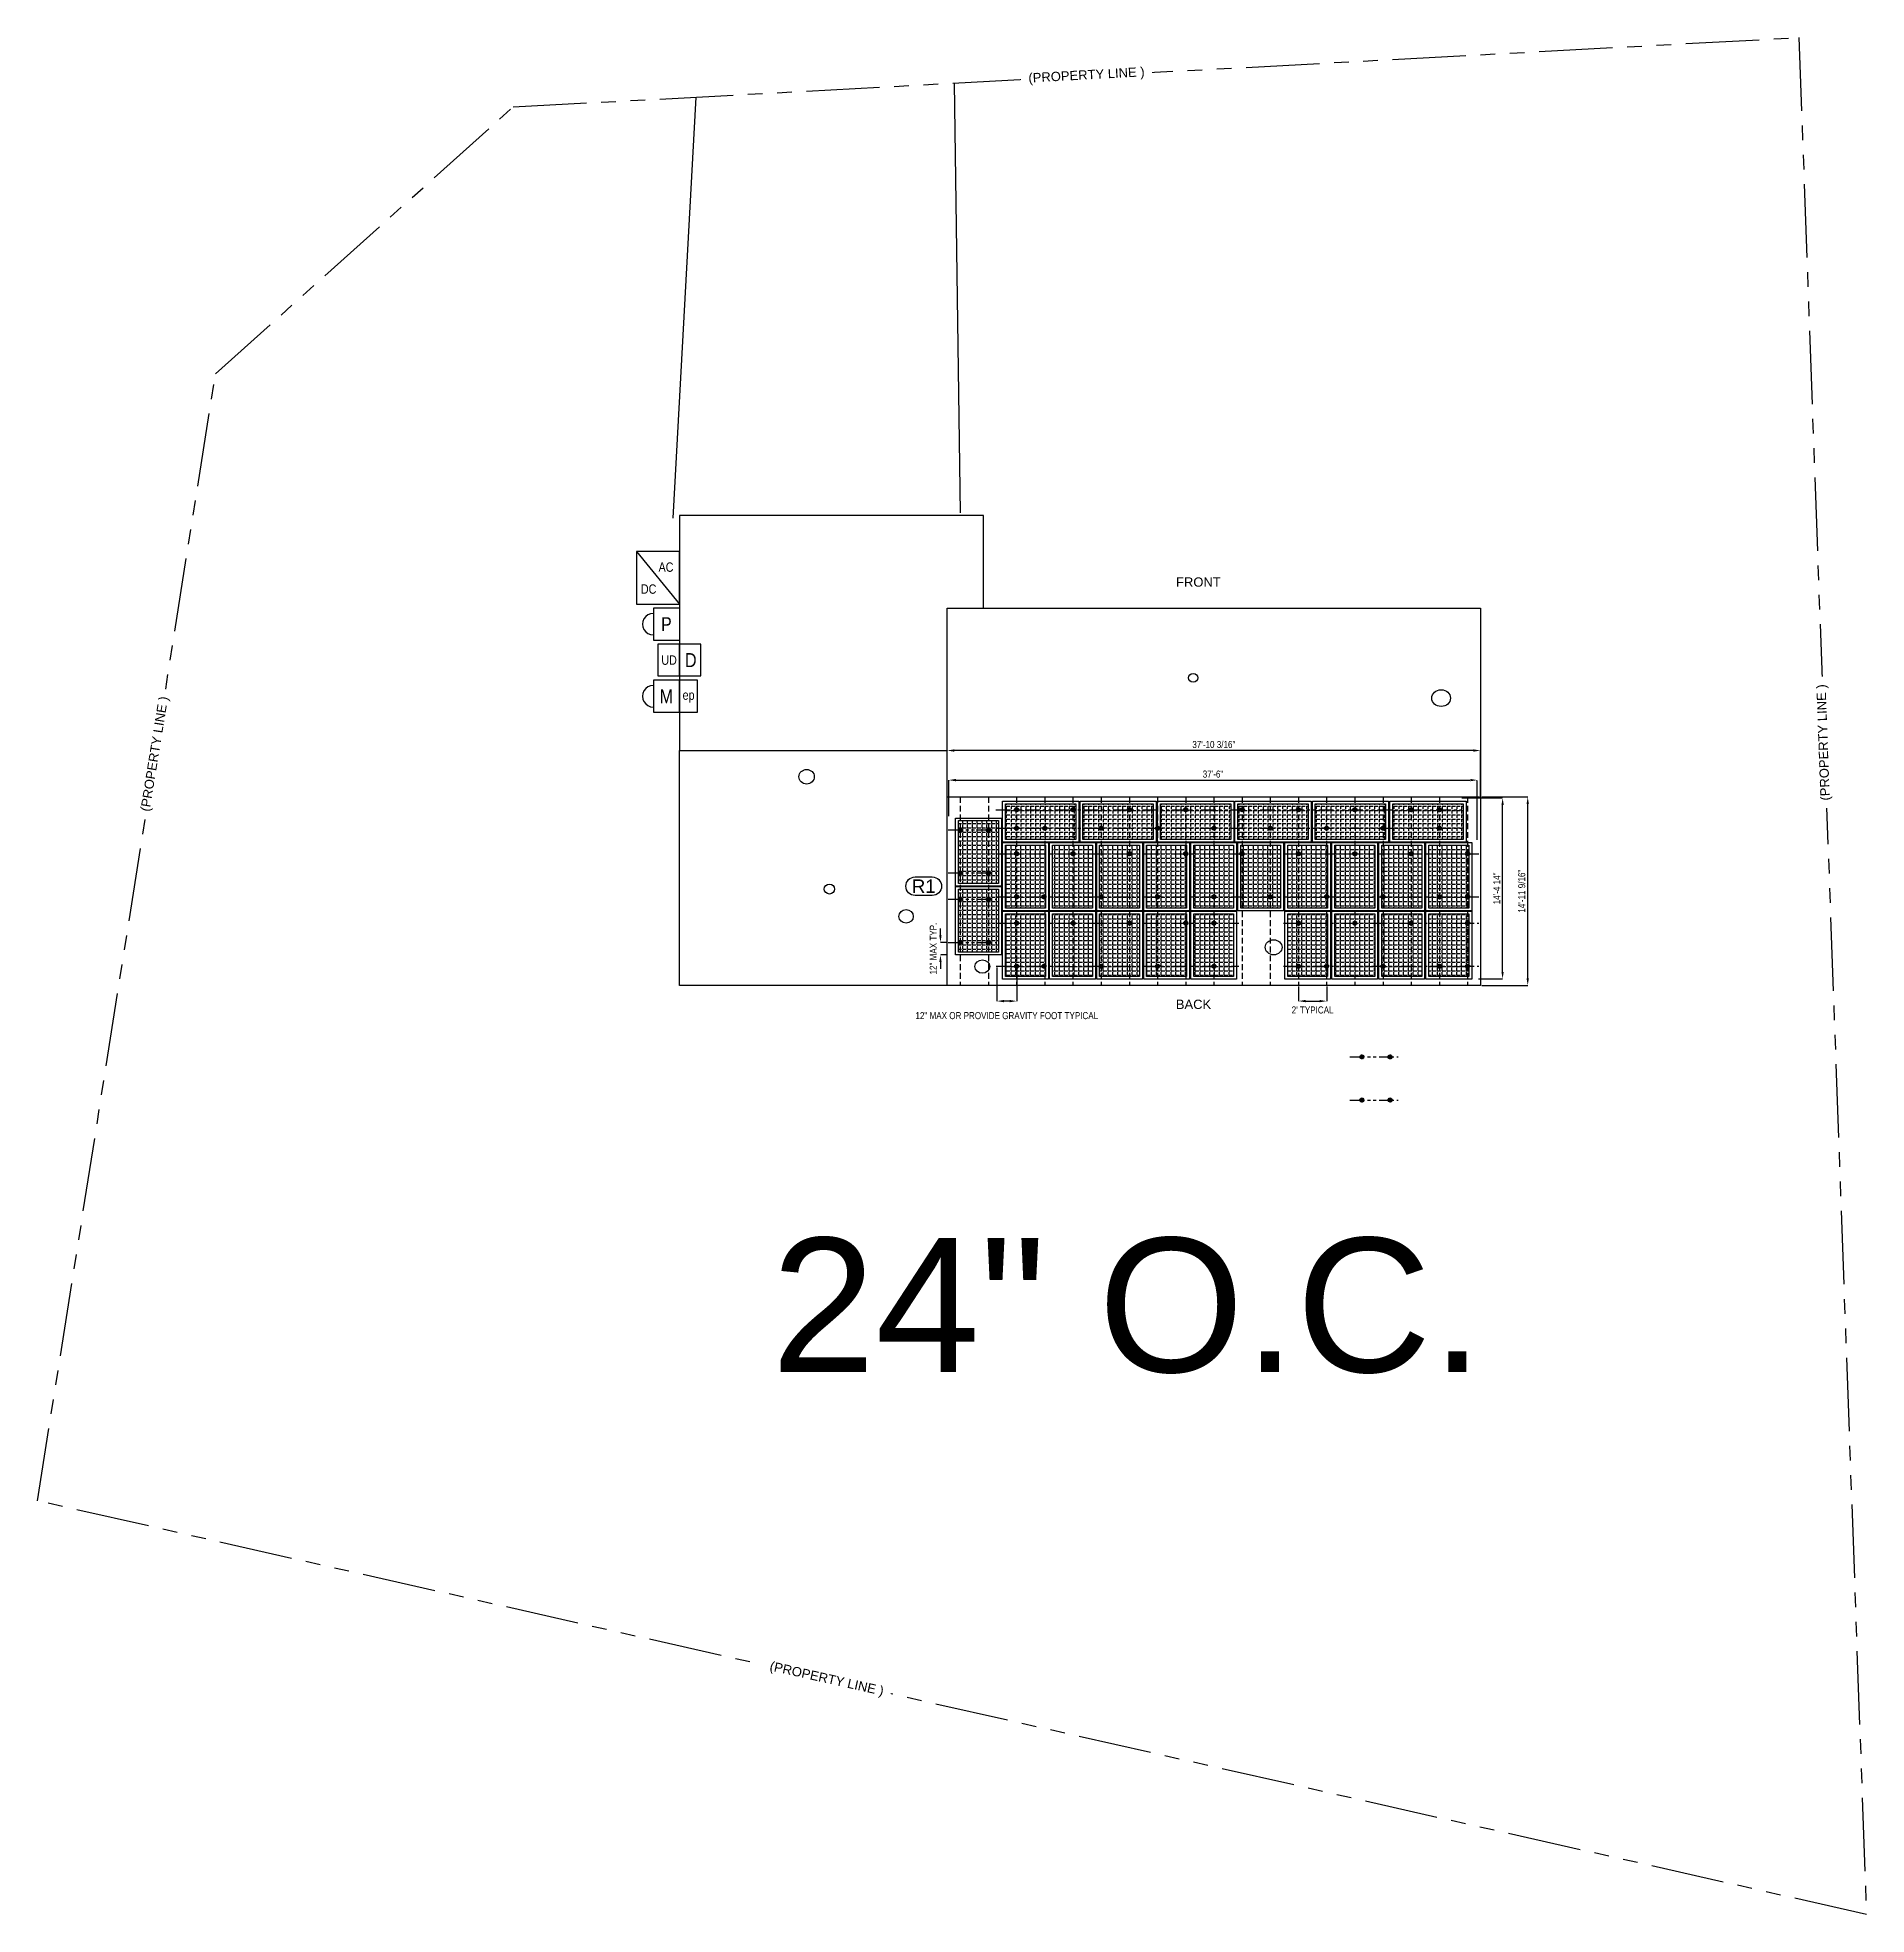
# Model space of a CAD drawing. Header units: feet. Extents: x -13431 to 13250, y 10829 to 29871.
# Drawn here: x 243 to 1801, y 16318 to 17916 of the extents above; entities that cross this region are included whole.
import ezdxf
from ezdxf.enums import TextEntityAlignment as Align

# ---------------------------------------------------------------- set-up
doc = ezdxf.new("R2010")
doc.units = ezdxf.units.FT
doc.header["$MEASUREMENT"] = 0
doc.linetypes.add('DASHED', pattern=[0.75, 0.5, -0.25])
doc.linetypes.add('PHANTOM', pattern=[2.5, 1.25, -0.25, 0.25, -0.25, 0.25, -0.25])
for name, color, linetype in [('EQUIPMENT', 7, 'Continuous'), ('MODULE FRAME', 9, 'Continuous'), ('MODULE HATCH', 7, 'Continuous'), ('PROPERTY LINE', 7, 'Continuous'), ('ROOF OBJECTS', 6, 'Continuous'), ('STRUCTURAL', 4, 'DASHED'), ('Z - ROOF', 3, 'Continuous'), ('Z - TITLEBLOCK TXT', 7, 'Continuous')]:
    doc.layers.add(name, color=color, linetype=linetype)
doc.layers.add('LOCKED (NO PRINT)', color=7, linetype='Continuous', plot=False)
doc.styles.add('1QUATER', font='technic_.ttf', dxfattribs={"height": 6})
doc.styles.add('PAPER SPACE TXT', font='technic_.ttf', dxfattribs={"height": 0.125})
doc.styles.add('TITLE BBLOCK TEXT', font='ARIALUNI.TTF')
doc.dimstyles.new('1QUATER', dxfattribs={"dimscale": 0, "dimtxt": 6, "dimasz": 6, "dimexe": 0, "dimexo": 1, "dimgap": 2, "dimtad": 1, "dimdec": 4, "dimzin": 3, "dimdsep": 46, "dimlunit": 4, "dimtxsty": '1QUATER', "dimcen": 6, "dimclrd": 1, "dimclre": 1, "dimclrt": 7, "dimadec": 0, "dimazin": 0, "dimtfac": 1, "dimtdec": 4, "dimtofl": 0, "dimtmove": 2, "dimatfit": 3, "dimfxl": 1, "dimfrac": 2, "dimtolj": 1, "dimtzin": 0, "dimarcsym": 1})

msp = doc.modelspace()

# ---------------------------------------------------------------- texts
at = {"layer": 'LOCKED (NO PRINT)', "color": 7, "style": 'TITLE BBLOCK TEXT'}
msp.add_text('24" O.C.', height=114.235434, rotation=359.98856394, dxfattribs=at).set_placement((868.20112, 16779.82684))
at = {"layer": 'Z - TITLEBLOCK TXT', "color": 7, "style": 'TITLE BBLOCK TEXT'}
for s, p in [('FRONT', (1212.8997, 17448.60827, 115.89611)), ('BACK', (1212.72113, 17088.98568, 115.89611))]:
    msp.add_text(s, height=7.925185, rotation=359.98856394, dxfattribs=at).set_placement(p)

# ---------------------------------------------------------------- blocks, each defined once
blk = doc.blocks.new('A$C035F63DD')
at = {"color": 3}
blk.add_lwpolyline([(-0.08, 0.003, -1), (-0.08, 0.136), (0.043, 0.136, -1), (0.043, 0.003)], format="xyb", close=True, dxfattribs=at)
at = {"layer": 'Z - TITLEBLOCK TXT', "color": 7, "style": 'TITLE BBLOCK TEXT'}
blk.add_text('R1', height=0.096, rotation=359.9886, dxfattribs=at).set_placement((-0.018, 0.07), align=Align.MIDDLE_CENTER)
blk = doc.blocks.new('*U134')
at = {"color": 1}
blk.add_line((-36.6, 136.9), (0, 92), dxfattribs=at)
at = {"color": 1, "linetype": 'Continuous'}
for p, q in [((0, 88.6), (-22.2, 88.6)), ((-22.2, 88.6), (-22.2, 61.4)), ((0, 88.6), (0, 61.4)), ((-22.2, 61.4), (0, 61.4)), ((0, 58.1), (-18.3, 58.1)), ((-18.3, 58.1), (-18.3, 30.9)), ((0, 30.9), (0, 58.1)), ((18.3, 58.1), (0, 58.1)), ((0, 30.9), (0, 58.1)), ((18.3, 30.9), (18.3, 58.1)), ((0, 27.2), (-22.2, 27.2)), ((-22.2, 27.2), (-22.2, 0)), ((-18.3, 30.9), (0, 30.9)), ((0, 30.9), (18.3, 30.9)), ((15.5, 27.2), (0, 27.2)), ((0, 27.2), (0, 0)), ((0, 0), (0, 27.2)), ((15.5, 0), (15.5, 27.2)), ((-22.2, 0), (0, 0)), ((0, 0), (15.5, 0))]:
    blk.add_line(p, q, dxfattribs=at)
at = {"color": 1, "linetype": 'Continuous', "flags": 128}
blk.add_lwpolyline([(-36.6, 136.9), (-36.6, 92), (0, 92), (0, 136.9)], close=True, dxfattribs=at)
at = {"color": 1, "linetype": 'Continuous'}
for centre in [(-22.2, 75), (-22.2, 13.6)]:
    blk.add_arc(centre, 9.18, 90.004, 270.004, dxfattribs=at)
at = {"color": 1, "style": 'PAPER SPACE TXT'}
for s, height, p in [('AC', 7.99, (-11.4, 123.6)), ('DC', 7.99, (-26.2, 104.9)), ('P', 11.9, (-11.1, 75)), ('UD', 7.99, (-8.8, 44.4)), ('D', 11.9, (9.7, 44.4)), ('M', 11.9, (-11.1, 13.6))]:
    blk.add_text(s, height=height, dxfattribs=at).set_placement(p, align=Align.MIDDLE_CENTER)
blk.add_text('ep', height=7.99, rotation=359.9986, dxfattribs=at).set_placement((7.8, 14.6), align=Align.MIDDLE_CENTER)
blk = doc.blocks.new('foot2')
h = blk.add_hatch(color=3)
h.dxf.hatch_style = 1
h.paths.add_polyline_path([(1.7, 0, 1), (-1.7, 0, 1)])
at = {"color": 3}
blk.add_circle((0, 0), 1.73, dxfattribs=at)
blk = doc.blocks.new('*D142')
at = {"layer": 'Defpoints', "color": 0, "transparency": 16777216}
for p in [(1472.2, 17269.6, 53.8), (1512.4, 17269.6), (1472.2, 17109, -26.5)]:
    blk.add_point(p, dxfattribs=at)
at = {"layer": 'STRUCTURAL', "color": 1, "lineweight": -2, "transparency": 16777216}
for p, q in [((1473.2, 17269.6), (1512.4, 17269.6)), ((1512.4, 17115), (1512.4, 17263.6)), ((1473.2, 17109), (1512.4, 17109))]:
    blk.add_line(p, q, dxfattribs=at)
at = {"layer": 'STRUCTURAL', "color": 1, "transparency": 16777216}
for points in [[(1511.4, 17263.6), (1513.4, 17263.6), (1512.4, 17269.6)], [(1511.4, 17115), (1513.4, 17115), (1512.4, 17109)]]:
    blk.add_solid(points, dxfattribs=at)
at = {"layer": 'STRUCTURAL', "color": 7, "transparency": 16777216, "insert": (1507.3, 17189.3), "char_height": 6, "attachment_point": 5, "rotation": 90, "style": '1QUATER'}
blk.add_mtext('\\A1;14\'-11 9/16"', dxfattribs=at)
blk = doc.blocks.new('*D138')
at = {"layer": 'Defpoints', "color": 0, "transparency": 16777216}
for p in [(1455.4, 17268.7, 53.3), (1491, 17268.7), (1469.4, 17114.6, -23.7)]:
    blk.add_point(p, dxfattribs=at)
at = {"layer": 'STRUCTURAL', "color": 1, "lineweight": -2, "transparency": 16777216}
for p, q in [((1456.4, 17268.7), (1491, 17268.7)), ((1491, 17120.6), (1491, 17262.7)), ((1470.4, 17114.6), (1491, 17114.6))]:
    blk.add_line(p, q, dxfattribs=at)
at = {"layer": 'STRUCTURAL', "color": 1, "transparency": 16777216}
for points in [[(1490, 17262.7), (1492, 17262.7), (1491, 17268.7)], [(1490, 17120.6), (1492, 17120.6), (1491, 17114.6)]]:
    blk.add_solid(points, dxfattribs=at)
at = {"layer": 'STRUCTURAL', "color": 7, "transparency": 16777216, "insert": (1486, 17191.7), "char_height": 6, "attachment_point": 5, "rotation": 90, "style": '1QUATER'}
blk.add_mtext('\\A1;14\'-4 14"', dxfattribs=at)
blk = doc.blocks.new('*D139')
at = {"layer": 'Defpoints', "color": 0, "transparency": 16777216}
for p in [(1018, 17309.1), (1018, 17269.6, 53.8), (1472.2, 17269.6, 53.8)]:
    blk.add_point(p, dxfattribs=at)
at = {"layer": 'STRUCTURAL', "color": 1, "lineweight": -2, "transparency": 16777216}
for p, q in [((1018, 17270.6), (1018, 17309.1)), ((1466.2, 17309.1), (1024, 17309.1)), ((1472.2, 17270.6), (1472.2, 17309.1))]:
    blk.add_line(p, q, dxfattribs=at)
at = {"layer": 'STRUCTURAL', "color": 1, "transparency": 16777216}
for points in [[(1024, 17310.1), (1024, 17308.1), (1018, 17309.1)], [(1466.2, 17310.1), (1466.2, 17308.1), (1472.2, 17309.1)]]:
    blk.add_solid(points, dxfattribs=at)
at = {"layer": 'STRUCTURAL', "color": 7, "transparency": 16777216, "insert": (1245.1, 17314.2), "char_height": 6, "attachment_point": 5, "style": '1QUATER'}
blk.add_mtext('\\A1;37\'-10 3/16"', dxfattribs=at)
blk = doc.blocks.new('*D140')
at = {"layer": 'Defpoints', "color": 0, "transparency": 16777216}
for p in [(1469.4, 17283.9), (1019.4, 17252.3, 45.1), (1469.4, 17231.9, 34.9)]:
    blk.add_point(p, dxfattribs=at)
at = {"layer": 'STRUCTURAL', "color": 1, "lineweight": -2, "transparency": 16777216}
for p, q in [((1019.4, 17253.3), (1019.4, 17283.9)), ((1025.4, 17283.9), (1463.4, 17283.9)), ((1469.4, 17232.9), (1469.4, 17283.9))]:
    blk.add_line(p, q, dxfattribs=at)
at = {"layer": 'STRUCTURAL', "color": 1, "transparency": 16777216}
for points in [[(1025.4, 17284.9), (1025.4, 17282.9), (1019.4, 17283.9)], [(1463.4, 17284.9), (1463.4, 17282.9), (1469.4, 17283.9)]]:
    blk.add_solid(points, dxfattribs=at)
at = {"layer": 'STRUCTURAL', "color": 7, "transparency": 16777216, "insert": (1244.4, 17289), "char_height": 6, "attachment_point": 5, "style": '1QUATER'}
blk.add_mtext('\\A1;37\'-6"', dxfattribs=at)
blk = doc.blocks.new('*D143')
at = {"layer": 'Defpoints', "color": 0, "transparency": 16777216}
for p in [(1317.2, 17109, -26.5), (1341.2, 17109, -26.5), (1341.2, 17095.7)]:
    blk.add_point(p, dxfattribs=at)
at = {"layer": 'STRUCTURAL', "color": 1, "lineweight": -2, "transparency": 16777216}
for p, q in [((1317.2, 17108), (1317.2, 17095.7)), ((1341.2, 17108), (1341.2, 17095.7)), ((1323.2, 17095.7), (1335.2, 17095.7))]:
    blk.add_line(p, q, dxfattribs=at)
at = {"layer": 'STRUCTURAL', "color": 1, "transparency": 16777216}
for points in [[(1323.2, 17096.7), (1323.2, 17094.7), (1317.2, 17095.7)], [(1335.2, 17096.7), (1335.2, 17094.7), (1341.2, 17095.7)]]:
    blk.add_solid(points, dxfattribs=at)
at = {"layer": 'STRUCTURAL', "color": 7, "transparency": 16777216, "insert": (1329.2, 17088.1), "char_height": 6, "attachment_point": 5, "style": '1QUATER'}
blk.add_mtext("\\A1;2' TYPICAL", dxfattribs=at)
blk = doc.blocks.new('*D144')
at = {"layer": 'Defpoints', "color": 0, "transparency": 16777216}
for p in [(1018.9, 17145.7, 10.2), (1012.3, 17135), (1019.4, 17135, -13.5)]:
    blk.add_point(p, dxfattribs=at)
at = {"layer": 'STRUCTURAL', "color": 1, "lineweight": -2, "transparency": 16777216}
for p, q in [((1012.3, 17151.7), (1012.3, 17157.7)), ((1017.9, 17145.7), (1012.3, 17145.7)), ((1018.4, 17135), (1012.3, 17135)), ((1012.3, 17129), (1012.3, 17123))]:
    blk.add_line(p, q, dxfattribs=at)
at = {"layer": 'STRUCTURAL', "color": 1, "transparency": 16777216}
for points in [[(1011.3, 17151.7), (1013.3, 17151.7), (1012.3, 17145.7)], [(1011.3, 17129), (1013.3, 17129), (1012.3, 17135)]]:
    blk.add_solid(points, dxfattribs=at)
at = {"layer": 'STRUCTURAL', "color": 7, "transparency": 16777216, "insert": (1006.2, 17140.4), "char_height": 6, "attachment_point": 5, "rotation": 90, "style": '1QUATER'}
blk.add_mtext('\\A1;12" MAX TYP.', dxfattribs=at)
blk = doc.blocks.new('*D141')
at = {"layer": 'Defpoints', "color": 0, "transparency": 16777216}
for p in [(1060.4, 17125.4), (1077.2, 17125.4), (1060.4, 17095.7)]:
    blk.add_point(p, dxfattribs=at)
at = {"layer": 'STRUCTURAL', "color": 1, "lineweight": -2, "transparency": 16777216}
for p, q in [((1060.4, 17124.4), (1060.4, 17095.7)), ((1077.2, 17124.4), (1077.2, 17095.7)), ((1071.2, 17095.7), (1066.4, 17095.7))]:
    blk.add_line(p, q, dxfattribs=at)
at = {"layer": 'STRUCTURAL', "color": 1, "transparency": 16777216}
for points in [[(1066.4, 17096.7), (1066.4, 17094.7), (1060.4, 17095.7)], [(1071.2, 17096.7), (1071.2, 17094.7), (1077.2, 17095.7)]]:
    blk.add_solid(points, dxfattribs=at)
at = {"layer": 'STRUCTURAL', "color": 10, "transparency": 16777216, "insert": (1068.8, 17083.3), "char_height": 6, "attachment_point": 5, "style": '1QUATER'}
blk.add_mtext('\\A1;12" MAX OR PROVIDE GRAVITY FOOT TYPICAL', dxfattribs=at)
blk = doc.blocks.new('A$C6EF85B4C')
at = {"layer": 'MODULE HATCH'}
h = blk.add_hatch(dxfattribs=at)
h.set_pattern_fill('ANGLE', color=9, scale=15)
h.set_pattern_definition([(0, (0, 0), (0, 4.125), [3, -1.125]), (90, (0, 0), (-4.125, 3e-16), [3, -1.125])])
h.paths.add_polyline_path([(-19.2, 21.6), (-19.2, -38.3), (14.8, -38.3), (14.8, 21.6)])
at = {"color": 4}
blk.add_lwpolyline([(-21.7, 24.1), (17.3, 24.1), (17.3, -40.8), (-21.7, -40.8)], close=True, dxfattribs=at)
at = {"layer": 'MODULE FRAME', "color": 7, "linetype": 'Continuous', "flags": 128}
blk.add_lwpolyline([(17.3, -40.8), (-21.7, -40.8), (-21.7, 24.1), (17.3, 24.1)], close=True, dxfattribs=at)
at = {"layer": 'MODULE FRAME', "color": 8, "linetype": 'Continuous', "flags": 128}
blk.add_lwpolyline([(14.8, -38.3), (-19.2, -38.3), (-19.2, 21.6), (14.8, 21.6)], close=True, dxfattribs=at)

# ---------------------------------------------------------------- dimensions: what is measured, and where the dimension line sits
at = {"layer": 'STRUCTURAL'}
for base, p1, p2, picture, middle in [((1017.98837, 17309.0992, 151.26278), (1472.19137, 17269.62559, 205.061), (1017.98837, 17269.62559, 205.061), '*D139', (1245.08987, 17314.23517, 151.26278)), ((1469.38519, 17283.87275, 151.26278), (1019.39095, 17252.26164, 196.37902), (1469.38519, 17231.89942, 186.19791), '*D140', (1244.38807, 17289.00871, 151.26278))]:
    dim = msp.add_linear_dim(base=base, p1=p1, p2=p2, dimstyle='1QUATER', override={"dimscale": 1}, dxfattribs=at)
    dim.commit()
    dim.dimension.update_dxf_attribs({"geometry": picture, "text_midpoint": middle})
for base, p1, p2, text, picture, middle in [((1491.03554, 17268.67596, 151.26278), (1469.38519, 17114.62475, 127.56058), (1455.38683, 17268.67596, 204.58618), '14\'-4 14"', '*D138', (1485.99168, 17191.65035, 151.26278)), ((1512.38846, 17269.62559, 151.26278), (1472.19137, 17109.01239, 124.7544), (1472.19137, 17269.62559, 205.061), '14\'-11 9/16"', '*D142', (1507.31829, 17189.31899, 151.26278)), ((1012.32375, 17134.98697, 151.26278), (1018.86587, 17145.7201, 161.44389), (1019.39095, 17134.98697, 137.74169), '12" MAX TYP.', '*D144', (1006.2141, 17140.35353, 151.26278))]:
    dim = msp.add_linear_dim(base=base, p1=p1, p2=p2, angle=90, text=text, dimstyle='1QUATER', override={"dimscale": 1}, dxfattribs=at)
    dim.commit()
    dim.dimension.update_dxf_attribs({"geometry": picture, "text_midpoint": middle})
dim = msp.add_linear_dim(base=(1060.39039, 17095.67535, 151.26278), p1=(1077.16672, 17125.35787, 151.26278), p2=(1060.39039, 17125.35787, 151.26278), text='12" MAX OR PROVIDE GRAVITY FOOT TYPICAL', dimstyle='1QUATER', override={"dimscale": 1, "dimclrt": 10}, dxfattribs=at)
dim.commit()
dim.dimension.update_dxf_attribs({"geometry": '*D141', "text_midpoint": (1068.77856, 17083.34641, 151.26278)})
dim = msp.add_linear_dim(base=(1341.16672, 17095.67535, 151.26278), p1=(1317.16672, 17109.01239, 124.7544), p2=(1341.16672, 17109.01239, 124.7544), text="2' TYPICAL", dimstyle='1QUATER', override={"dimscale": 1}, dxfattribs=at)
dim.commit()
dim.dimension.update_dxf_attribs({"geometry": '*D143', "text_midpoint": (1329.16672, 17088.12945, 151.26278), "dimtype": 160})

# ---------------------------------------------------------------- linework, layer by layer
at = {"layer": 'PROPERTY LINE', "color": 7, "linetype": 'PHANTOM', "ltscale": 50, "extrusion": (0.05005, -0.104078, 0.993309)}
for p, q in [((648.45917, 17857.20167, 103.98089), (1743.37186, 17916.29724, 55.00382)), ((1743.37186, 17916.29724, 55.00382), (1800.8625, 16317.84341, -115.37785)), ((394.89142, 17629.90093, 92.94092), (648.45917, 17857.20167, 103.98089)), ((243.39073, 16670.03074), (394.89142, 17629.90093, 92.94092)), ((1800.8625, 16317.84341, -115.37785), (243.39073, 16670.03074))]:
    msp.add_line(p, q, dxfattribs=at)
at = {"layer": 'PROPERTY LINE', "color": 7, "extrusion": (0.05005, -0.104078, 0.993309)}
for p, q in [((1024.04408, 17877.47306, 87.18042), (1029.08578, 17511.55983, 48.58624)), ((803.88763, 17865.59059, 97.02834), (784.50653, 17506.94115, 60.42585))]:
    msp.add_line(p, q, dxfattribs=at)
at = {"layer": 'ROOF OBJECTS', "color": 6, "extrusion": (0, 0.447214, 0.894427)}
for centre, radius in [((-1227.49393, -15468.00376, 7906.62349), 4.05309), ((-1438.65574, -15448.77139, 7906.62349), 7.97043)]:
    msp.add_circle(centre, radius, dxfattribs=at)
at = {"layer": 'ROOF OBJECTS', "color": 6, "extrusion": (0, -0.316228, 0.948683)}
for centre, radius in [((898.3351, 16424.25492, -5392.83693), 6.5345), ((917.74606, 16323.41026, -5392.83693), 4.44658), ((983.06477, 16298.90588, -5392.83693), 6.1261)]:
    msp.add_circle(centre, radius, dxfattribs=at)
at = {"layer": 'ROOF OBJECTS', "color": 6, "extrusion": (0, -0.447214, 0.894427)}
for centre, radius in [((1296.03934, 15394.9042, -7539.79922), 7.17902), ((1047.9643, 15376.55782, -7539.79922), 6.38135)]:
    msp.add_circle(centre, radius, dxfattribs=at)
at = {"layer": 'STRUCTURAL', "color": 1, "linetype": 'DASHED', "ltscale": 10}
for p, q in [((1029.16672, 17269.62559, 124.7544), (1029.16672, 17109.01239, 124.7544)), ((1053.16672, 17269.62559, 124.7544), (1053.16672, 17109.01239, 124.7544)), ((1077.16672, 17269.62559, 124.7544), (1077.16672, 17109.01239, 124.7544)), ((1101.16672, 17269.62559, 124.7544), (1101.16672, 17109.01239, 124.7544)), ((1125.16672, 17269.62559, 124.7544), (1125.16672, 17109.01239, 124.7544)), ((1149.16672, 17269.62559, 124.7544), (1149.16672, 17109.01239, 124.7544)), ((1173.16672, 17269.62559, 124.7544), (1173.16672, 17109.01239, 124.7544)), ((1197.16672, 17269.62559, 124.7544), (1197.16672, 17109.01239, 124.7544)), ((1221.16672, 17269.62559, 124.7544), (1221.16672, 17109.01239, 124.7544)), ((1245.16672, 17269.62559, 124.7544), (1245.16672, 17109.01239, 124.7544)), ((1269.16672, 17269.62559, 124.7544), (1269.16672, 17109.01239, 124.7544)), ((1293.16672, 17269.62559, 124.7544), (1293.16672, 17109.01239, 124.7544)), ((1317.16672, 17269.62559, 124.7544), (1317.16672, 17109.01239, 124.7544)), ((1341.16672, 17269.62559, 124.7544), (1341.16672, 17109.01239, 124.7544)), ((1365.16672, 17269.62559, 124.7544), (1365.16672, 17109.01239, 124.7544)), ((1389.16672, 17269.62559, 124.7544), (1389.16672, 17109.01239, 124.7544)), ((1413.16672, 17269.62559, 124.7544), (1413.16672, 17109.01239, 124.7544)), ((1437.16672, 17269.62559, 124.7544), (1437.16672, 17109.01239, 124.7544)), ((1461.16672, 17269.62559, 124.7544), (1461.16672, 17109.01239, 124.7544))]:
    msp.add_line(p, q, dxfattribs=at)
at = {"layer": 'STRUCTURAL', "color": 7, "linetype": 'PHANTOM', "ltscale": 10}
for p, q in [((1059.42182, 17258.67596, 204.58618), (1456.20935, 17258.67596, 204.58618)), ((1018.86587, 17241.52852, 191.01246), (1059.91587, 17241.52852, 191.01246)), ((1059.42182, 17242.89902, 204.58618), (1456.20935, 17242.89902, 204.58618)), ((1059.86531, 17221.16629, 180.83135), (1470.68127, 17221.16629, 180.83135)), ((1018.86587, 17204.85723, 191.01246), (1059.91587, 17204.85723, 191.01246)), ((1059.86531, 17184.49501, 180.83135), (1470.68127, 17184.49501, 180.83135)), ((1018.86587, 17182.39138, 161.44389), (1059.91587, 17182.39138, 161.44389)), ((1059.86531, 17162.02915, 151.26278), (1266.49752, 17162.02915, 151.26278)), ((1304.39687, 17162.02915, 151.26278), (1470.68127, 17162.02915, 151.26278)), ((1018.86587, 17145.7201, 161.44389), (1059.91587, 17145.7201, 161.44389)), ((1059.86531, 17125.35787, 151.26278), (1266.49752, 17125.35787, 151.26278)), ((1304.39687, 17125.35787, 151.26278), (1470.68127, 17125.35787, 151.26278)), ((1360.90085, 17048.12576, 191.01246), (1401.95085, 17048.12576, 191.01246)), ((1360.90085, 17011.45448, 191.01246), (1401.95085, 17011.45448, 191.01246))]:
    msp.add_line(p, q, dxfattribs=at)
at = {"layer": 'Z - ROOF', "color": 3}
for p, q in [((789.98934, 17509.18601, 18.45489), (789.98934, 17309.0992, 85.15049)), ((1048.88617, 17509.18601, 18.45489), (789.98934, 17509.18601, 18.45489)), ((1048.88617, 17430.2388, 44.77062), (1048.88617, 17509.18601, 18.45489)), ((1017.98837, 17269.62559, 205.061), (1017.98837, 17430.2388, 124.7544)), ((1017.98837, 17430.2388, 124.7544), (1472.19137, 17430.2388, 124.7544)), ((1472.19137, 17430.2388, 124.7544), (1472.19137, 17269.62559, 205.061)), ((789.98934, 17309.0992, 85.15049), (1017.98837, 17309.0992, 85.15049)), ((789.98934, 17109.01239, 18.45489), (789.98934, 17309.0992, 85.15049)), ((1017.98837, 17109.01239, 124.7544), (1017.98837, 17269.62559, 205.061)), ((1017.98837, 17269.62559, 205.061), (1472.19137, 17269.62559, 205.061)), ((1472.19137, 17269.62559, 205.061), (1472.19137, 17109.01239, 124.7544)), ((1034.11412, 17109.01239, 18.45489), (789.98934, 17109.01239, 18.45489)), ((1472.19137, 17109.01239, 124.7544), (1017.98837, 17109.01239, 124.7544))]:
    msp.add_line(p, q, dxfattribs=at)

# ---------------------------------------------------------------- block references
at = {"linetype": 'Continuous', "extrusion": (-6.60626e-15, -0.447214, 0.894427), "rotation": 269.9999999999991}
for p in [(1106.02613, 15509.32585, -7545.54554), (1171.97613, 15509.32585, -7545.54554), (1237.92613, 15509.32585, -7545.54554), (1303.87613, 15509.32585, -7545.54554), (1369.82613, 15509.32585, -7545.54554), (1435.77613, 15509.32585, -7545.54554)]:
    msp.add_blockref('A$C6EF85B4C', p, dxfattribs=at)
at = {"linetype": 'Continuous', "extrusion": (-6.60626e-15, -0.447214, 0.894427)}
for p in [(1046.8818, 15490.99903, -7545.54554), (1086.9318, 15467.63495, -7545.54554), (1126.9818, 15467.63495, -7545.54554), (1167.0318, 15467.63495, -7545.54554), (1207.0818, 15467.63495, -7545.54554), (1247.1318, 15467.63495, -7545.54554), (1287.1818, 15467.63495, -7545.54554), (1327.2318, 15467.63495, -7545.54554), (1367.2818, 15467.63495, -7545.54554), (1407.3318, 15467.63495, -7545.54554), (1447.3818, 15467.63495, -7545.54554), (1046.8818, 15425.79903, -7545.54554), (1086.9318, 15402.43495, -7545.54554), (1126.9818, 15402.43495, -7545.54554), (1167.0318, 15402.43495, -7545.54554), (1207.0818, 15402.43495, -7545.54554), (1247.1318, 15402.43495, -7545.54554), (1327.2318, 15402.43495, -7545.54554), (1367.2818, 15402.43495, -7545.54554), (1407.3318, 15402.43495, -7545.54554), (1447.3818, 15402.43495, -7545.54554)]:
    msp.add_blockref('A$C6EF85B4C', p, dxfattribs=at)
at = {"xscale": 118.7716407580049, "yscale": 118.7716407580049, "zscale": 118.7716407580049}
msp.add_blockref('A$C035F63DD', (1000.23816, 17185.28167, 115.89611), dxfattribs=at)
at = {"layer": 'EQUIPMENT', "color": 3}
msp.add_blockref('*U134', (789.98934, 17341.70522, 74.28182), dxfattribs=at)
at = {"layer": 'STRUCTURAL', "color": 3}
for p in [(1077.16672, 17258.67596, 204.58618), (1125.16672, 17258.67596, 204.58618), (1173.16672, 17258.67596, 204.58618), (1221.16672, 17258.67596, 204.58618), (1269.16672, 17258.67596, 204.58618), (1317.16672, 17258.67596, 204.58618), (1365.16672, 17258.67596, 204.58618), (1413.16672, 17258.67596, 204.58618), (1437.16672, 17258.67596, 204.58618), (1029.16672, 17241.52852, 191.01246), (1053.16672, 17241.52852, 191.01246), (1077.16672, 17242.89902, 204.58618), (1101.16672, 17242.89902, 204.58618), (1149.16672, 17242.89902, 204.58618), (1197.16672, 17242.89902, 204.58618), (1245.16672, 17242.89902, 204.58618), (1293.16672, 17242.89902, 204.58618), (1341.16672, 17242.89902, 204.58618), (1389.16672, 17242.89902, 204.58618), (1437.16672, 17242.89902, 204.58618), (1077.16672, 17221.16629, 180.83135), (1125.16672, 17221.16629, 180.83135), (1173.16672, 17221.16629, 180.83135), (1221.16672, 17221.16629, 180.83135), (1269.16672, 17221.16629, 180.83135), (1317.16672, 17221.16629, 180.83135), (1365.16672, 17221.16629, 180.83135), (1413.16672, 17221.16629, 180.83135), (1461.16672, 17221.16629, 180.83135), (1029.16672, 17204.85723, 191.01246), (1053.16672, 17204.85723, 191.01246), (1029.16672, 17182.39138, 161.44389), (1053.16672, 17182.39138, 161.44389), (1077.16672, 17184.49501, 180.83135), (1100.39023, 17184.49501, 180.83135), (1149.16672, 17184.49501, 180.83135), (1197.16672, 17184.49501, 180.83135), (1245.16672, 17184.49501, 180.83135), (1293.16672, 17184.49501, 180.83135), (1341.16672, 17184.49501, 180.83135), (1389.16672, 17184.49501, 180.83135), (1437.16672, 17184.49501, 180.83135), (1461.16672, 17184.49501, 180.83135), (1077.16672, 17162.02915, 151.26278), (1125.16672, 17162.02915, 151.26278), (1173.16672, 17162.02915, 151.26278), (1221.16672, 17162.02915, 151.26278), (1245.16672, 17162.02915, 151.26278), (1317.16672, 17162.02915, 151.26278), (1365.16672, 17162.02915, 151.26278), (1413.16672, 17162.02915, 151.26278), (1461.16672, 17162.02915, 151.26278), (1029.16672, 17145.7201, 161.44389), (1053.16672, 17145.7201, 161.44389), (1077.16672, 17125.35787, 151.26278), (1100.39023, 17125.35787, 151.26278), (1149.16672, 17125.35787, 124.7544), (1197.16672, 17125.35787, 151.26278), (1245.16672, 17125.35787, 151.26278), (1317.16672, 17125.35787, 151.26278), (1341.16672, 17125.35787, 124.7544), (1389.16672, 17125.35787, 151.26278), (1437.16672, 17125.35787, 124.7544), (1461.16672, 17125.35787, 151.26278), (1371.2017, 17048.12576, 191.01246), (1395.2017, 17048.12576, 191.01246), (1371.2017, 17011.45448, 191.01246), (1395.2017, 17011.45448, 191.01246)]:
    msp.add_blockref('foot2', p, dxfattribs=at)

msp.set_redraw_order([(e.dxf.handle, doc.entitydb.next_handle()) for e in msp.query("TEXT MTEXT ATTDEF DIMENSION ARC_DIMENSION")])  # texts and dimensions are drawn at this point

# ---------------------------------------------------------------- next in the draw order: texts
at = {"layer": 'PROPERTY LINE', "color": 7, "char_height": 7.9251852, "width": 103.9415351, "attachment_point": 1, "style": 'TITLE BBLOCK TEXT', "bg_fill": 3, "box_fill_scale": 1.5, "bg_fill_color": 256, "bg_fill_transparency": 0}
for insert, rotation in [((1084.4884, 17885.70343, 351.72518), 3.1226622), ((330.49508, 17255.54751, 360.21448), 80.76394156), ((1761.78879, 17263.84088, 351.72518), 92.04226191), ((865.66779, 16534.09818, 151.26278), 347.39938407)]:
    msp.add_mtext('\\pi2.5005;(PROPERTY LINE )', dxfattribs=dict(at, insert=insert, rotation=rotation))

doc.saveas('drawing.dxf')
